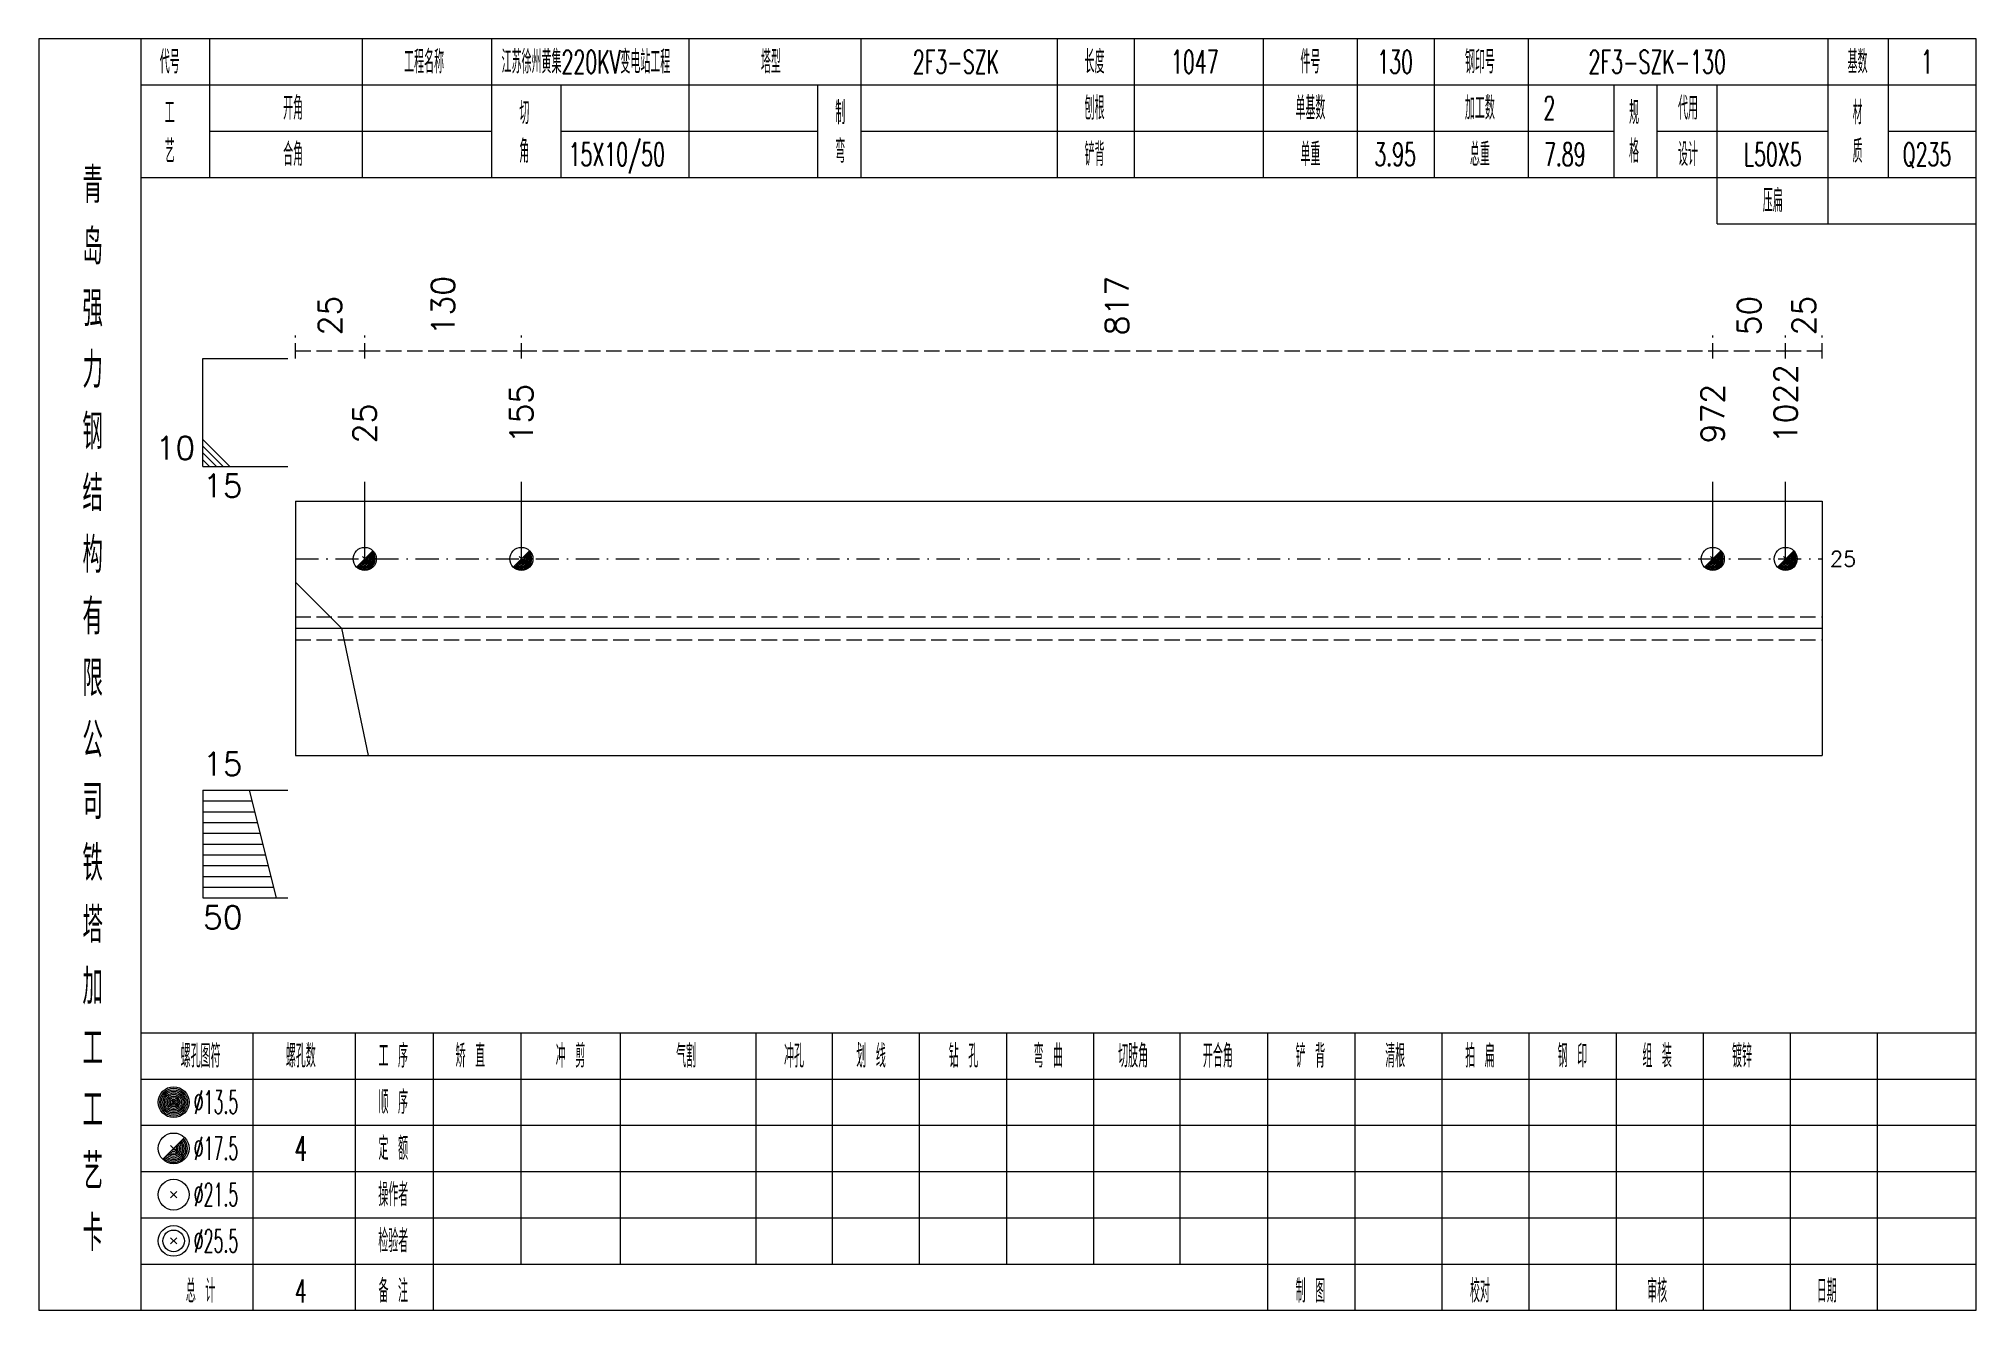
# Model space of a CAD drawing. Extents: x 0 to 4623, y -1159 to 4890.
# Drawn here: x 622.8 to 874.2, y 4275 to 4440 of the extents above; entities that cross this region are included whole.
import ezdxf
from ezdxf.enums import TextEntityAlignment as Align

# ---------------------------------------------------------------- set-up
doc = ezdxf.new("R2010")
doc.units = 0
doc.header["$MEASUREMENT"] = 0
doc.linetypes.add('一点画线', pattern=[5.2, 3, -1, 0.2, -1])
doc.linetypes.add('虚线', pattern=[2.75, 2, -0.75])
doc.layers.get('0').update_dxf_attribs({"linetype": 'CONTINUOUS', "lineweight": 25})
for name, color, linetype, lineweight in [('1', 7, 'CONTINUOUS', 25), ('4', 7, 'CONTINUOUS', 25), ('5', 7, 'CONTINUOUS', 25)]:
    doc.layers.add(name, color=color, linetype=linetype, lineweight=lineweight)
doc.styles.get("Standard").update_dxf_attribs({"font": 'simplex.shx', "width": 0.7, "height": 3, "bigfont": 'gbhzfs.shx'})

msp = doc.modelspace()

# ---------------------------------------------------------------- texts
at = {"color": 8, "linetype": 'Continuous', "lineweight": 9}
for s, p in [('130', (675.264, 4401.5)), ('817', (762.718, 4401.5)), ('25', (660.6, 4401.5)), ('50', (844.74, 4401.5)), ('25', (851.835, 4401.5))]:
    msp.add_text(s, height=3, rotation=90, dxfattribs=at).set_placement(p, align=Align.MIDDLE_LEFT)
at = {"color": 7, "linetype": 'Continuous', "lineweight": 13}
for s, p in [('1022', (849.47, 4387.5)), ('155', (685.427, 4387.5)), ('972', (840.009, 4387.5)), ('25', (665.1, 4387.5))]:
    msp.add_text(s, height=3, rotation=90, dxfattribs=at).set_placement(p, align=Align.MIDDLE_LEFT)
msp.add_text('10', height=3, dxfattribs=at).set_placement((643.1, 4384.5), align=Align.BOTTOM_RIGHT)
for s, p in [('15', (644.1, 4383.5)), ('50', (644.1, 4327.5))]:
    msp.add_text(s, height=3, dxfattribs=at).set_placement(p, align=Align.TOP_LEFT)
msp.add_text('25', height=2, dxfattribs=at).set_placement((855.2, 4372.5), align=Align.MIDDLE_LEFT)
msp.add_text('15', height=3, dxfattribs=at).set_placement((644.1, 4343.5), align=Align.BOTTOM_LEFT)
at = {"layer": '4', "color": 1, "linetype": 'Continuous', "lineweight": 13}
for s, height, width, p in [('代号', 3, 0.6, (639.8, 4437)), ('工程名称', 3, 0.6, (672.8, 4437)), ('江苏徐州黄集220KV变电站工程', 3, 0.6, (693.8, 4437)), ('塔型', 3, 0.6, (717.8, 4437)), ('2F3-SZK', 3, 0.6, (741.8, 4437)), ('长度', 3, 0.6, (759.8, 4437)), ('1047', 3, 0.6, (772.8, 4437)), ('件号', 3, 0.6, (787.8, 4437)), ('130', 3, 0.6, (798.8, 4437)), ('钢印号', 3, 0.6, (809.8, 4437)), ('2F3-SZK-130', 3, 0.6, (832.8, 4437)), ('基数', 3, 0.6, (858.8, 4437)), ('1', 3, 0.6, (867.8, 4437)), ('开角', 3, 0.6, (655.8, 4431)), ('制', 3, 0.6, (726.8, 4430.4)), ('刨根', 3, 0.6, (759.8, 4431)), ('单基数', 3, 0.6, (787.8, 4431)), ('加工数', 3, 0.6, (809.8, 4431)), ('2', 3, 0.6, (818.8, 4431)), ('代用', 3, 0.6, (836.8, 4431)), ('材', 3, 0.6, (858.8, 4430.4)), ('工', 3, 0.6, (639.8, 4430.4)), ('切', 3, 0.6, (685.8, 4430.4)), ('规', 3, 0.6, (829.8, 4430.4)), ('艺', 3, 0.6, (639.8, 4425.4)), ('角', 3, 0.6, (685.8, 4425.4)), ('弯', 3, 0.6, (726.8, 4425.4)), ('格', 3, 0.6, (829.8, 4425.4)), ('质', 3, 0.6, (858.8, 4425.4)), ('合角', 3, 0.6, (655.8, 4425)), ('15X10/50', 3, 0.6, (697.8, 4425)), ('铲背', 3, 0.6, (759.8, 4425)), ('单重', 3, 0.6, (787.8, 4425)), ('3.95', 3, 0.6, (798.8, 4425)), ('总重', 3, 0.6, (809.8, 4425)), ('7.89', 3, 0.6, (820.8, 4425)), ('设计', 3, 0.6, (836.8, 4425)), ('L50X5', 3, 0.6, (847.8, 4425)), ('Q235', 3, 0.6, (867.8, 4425)), ('青', 4.6, 0.8, (629.8, 4421)), ('压扁', 3, 0.6, (847.8, 4419)), ('岛', 4.6, 0.8, (629.8, 4413)), ('强', 4.6, 0.8, (629.8, 4405)), ('力', 4.6, 0.8, (629.8, 4397)), ('钢', 4.6, 0.8, (629.8, 4389)), ('结', 4.6, 0.8, (629.8, 4381)), ('构', 4.6, 0.8, (629.8, 4373)), ('有', 4.6, 0.8, (629.8, 4365)), ('限', 4.6, 0.8, (629.8, 4357)), ('公', 4.6, 0.8, (629.8, 4349)), ('司', 4.6, 0.8, (629.8, 4341)), ('铁', 4.6, 0.8, (629.8, 4333)), ('塔', 4.6, 0.8, (629.8, 4325)), ('加', 4.6, 0.8, (629.8, 4317)), ('工', 4.6, 0.8, (629.8, 4309)), ('螺孔图符', 3, 0.6, (643.8, 4308)), ('螺孔数', 3, 0.6, (656.8, 4308)), ('工 序', 3, 0.6, (668.8, 4308)), ('矫 直', 3, 0.6, (678.8, 4308)), ('冲 剪', 3, 0.6, (691.8, 4308)), ('气割', 3, 0.6, (706.8, 4308)), ('冲孔', 3, 0.6, (720.8, 4308)), ('划 线', 3, 0.6, (730.8, 4308)), ('钻 孔', 3, 0.6, (742.8, 4308)), ('弯 曲', 3, 0.6, (753.8, 4308)), ('切肢角', 3, 0.6, (764.8, 4308)), ('开合角', 3, 0.6, (775.8, 4308)), ('铲 背', 3, 0.6, (787.8, 4308)), ('清根', 3, 0.6, (798.8, 4308)), ('拍 扁', 3, 0.6, (809.8, 4308)), ('钢 印', 3, 0.6, (821.8, 4308)), ('组 装', 3, 0.6, (832.8, 4308)), ('镀锌', 3, 0.6, (843.8, 4308)), ('工', 4.6, 0.8, (629.8, 4301)), ('%%C13.5', 3, 0.5, (645.8, 4302)), ('顺 序', 3, 0.6, (668.8, 4302)), ('%%C17.5', 3, 0.5, (645.8, 4296)), ('4', 3.2, 0.6, (656.8, 4296)), ('定 额', 3, 0.6, (668.8, 4296)), ('艺', 4.6, 0.8, (629.8, 4293)), ('%%C21.5', 3, 0.5, (645.8, 4290)), ('操作者', 3, 0.6, (668.8, 4290)), ('卡', 4.6, 0.8, (629.8, 4285)), ('%%C25.5', 3, 0.5, (645.8, 4284)), ('检验者', 3, 0.6, (668.8, 4284)), ('总 计', 3, 0.6, (643.8, 4277.5)), ('4', 3, 0.6, (656.8, 4277.5)), ('备 注', 3, 0.6, (668.8, 4277.5)), ('制 图', 3, 0.6, (787.8, 4277.5)), ('校对', 3, 0.6, (809.8, 4277.5)), ('审核', 3, 0.6, (832.8, 4277.5)), ('日期', 3, 0.6, (854.8, 4277.5))]:
    msp.add_text(s, height=height, dxfattribs=dict(at, width=width)).set_placement(p, align=Align.MIDDLE_CENTER)

# ---------------------------------------------------------------- blocks, each defined once
blk = doc.blocks.new('孔17.5')
at = {"layer": '5', "color": 7, "linetype": 'Continuous', "lineweight": 13}
for p, q in [((-0.707, -0.707), (0.707, 0.707)), ((-0.2, 0.2), (0.2, -0.2))]:
    blk.add_line(p, q, dxfattribs=at)
blk.add_circle((0, 0), 1, dxfattribs=at)
for radius in [0.9, 0.8, 0.7, 0.6, 0.5, 0.4, 0.3, 0.2, 0.1]:
    blk.add_arc((0, 0), radius, 225, 45, dxfattribs=at)

# ---------------------------------------------------------------- linework, layer by layer
at = {"color": 8, "linetype": '虚线', "lineweight": 9}
for p, q in [((656.1, 4398.5), (656.1, 4401.5)), ((656.1, 4399.5), (665.1, 4399.5)), ((665.1, 4398.5), (665.1, 4401.5)), ((665.1, 4398.5), (665.1, 4401.5)), ((665.1, 4399.5), (685.427, 4399.5)), ((685.427, 4398.5), (685.427, 4401.5)), ((685.427, 4398.5), (685.427, 4401.5)), ((685.427, 4399.5), (840.009, 4399.5)), ((840.009, 4398.5), (840.009, 4401.5)), ((840.009, 4398.5), (840.009, 4401.5)), ((840.009, 4399.5), (849.47, 4399.5)), ((849.47, 4398.5), (849.47, 4401.5)), ((849.47, 4398.5), (849.47, 4401.5)), ((849.47, 4399.5), (854.2, 4399.5)), ((854.2, 4398.5), (854.2, 4401.5))]:
    msp.add_line(p, q, dxfattribs=at)
at = {"color": 7, "linetype": 'Continuous', "lineweight": 13}
for p, q in [((644.1, 4398.5), (655.1, 4398.5)), ((644.1, 4384.5), (644.1, 4398.5)), ((647.6, 4384.5), (644.1, 4388)), ((646.725, 4384.5), (644.1, 4387.125)), ((645.85, 4384.5), (644.1, 4386.25)), ((644.975, 4384.5), (644.1, 4385.375)), ((644.1, 4384.5), (655.1, 4384.5)), ((665.1, 4372.5), (665.1, 4382.5)), ((685.427, 4372.5), (685.427, 4382.5)), ((840.009, 4372.5), (840.009, 4382.5)), ((849.47, 4372.5), (849.47, 4382.5)), ((656.1, 4369.5), (662.1, 4363.5)), ((662.1, 4363.5), (665.56, 4347)), ((644.1, 4342.5), (655.1, 4342.5)), ((644.1, 4342.5), (644.1, 4328.5)), ((650.1, 4342.5), (653.6, 4328.5)), ((644.1, 4341.1), (650.45, 4341.1)), ((644.1, 4339.7), (650.8, 4339.7)), ((644.1, 4338.3), (651.15, 4338.3)), ((644.1, 4336.9), (651.5, 4336.9)), ((644.1, 4335.5), (651.85, 4335.5)), ((644.1, 4334.1), (652.2, 4334.1)), ((644.1, 4332.7), (652.55, 4332.7)), ((644.1, 4331.3), (652.9, 4331.3)), ((644.1, 4329.9), (653.25, 4329.9)), ((644.1, 4328.5), (655.1, 4328.5))]:
    msp.add_line(p, q, dxfattribs=at)
at = {"color": 7, "linetype": 'Continuous', "lineweight": 18}
for p, q in [((656.1, 4380), (656.1, 4347)), ((656.1, 4380), (854.2, 4380)), ((854.2, 4380), (854.2, 4347)), ((656.1, 4363.5), (854.2, 4363.5))]:
    msp.add_line(p, q, dxfattribs=at)
at = {"color": 3, "linetype": '一点画线', "lineweight": 13}
msp.add_line((656.1, 4372.5), (854.2, 4372.5), dxfattribs=at)
at = {"color": 1, "linetype": '虚线', "lineweight": 18}
for p, q in [((656.1, 4365), (854.2, 4365)), ((656.1, 4362), (854.2, 4362))]:
    msp.add_line(p, q, dxfattribs=at)
at = {"layer": '1', "color": 7, "linetype": 'Continuous', "lineweight": 18}
msp.add_line((656.1, 4347), (854.2, 4347), dxfattribs=at)
at = {"layer": '4', "color": 1, "linetype": 'Continuous', "lineweight": 18}
for p, q in [((636.1, 4275), (636.1, 4440)), ((645, 4422), (645, 4440)), ((664.8, 4422), (664.8, 4440)), ((681.6, 4422), (681.6, 4440)), ((707.2, 4422), (707.2, 4440)), ((729.5, 4422), (729.5, 4440)), ((755, 4422), (755, 4440)), ((765, 4422), (765, 4440)), ((781.7, 4422), (781.7, 4440)), ((793.9, 4422), (793.9, 4440)), ((803.9, 4422), (803.9, 4440)), ((816.1, 4422), (816.1, 4440)), ((855, 4416), (855, 4440)), ((862.8, 4422), (862.8, 4440)), ((636.1, 4434), (874.2, 4434)), ((690.6, 4422), (690.6, 4434)), ((723.9, 4422), (723.9, 4434)), ((827.2, 4422), (827.2, 4434)), ((832.8, 4422), (832.8, 4434)), ((840.6, 4416), (840.6, 4434)), ((645, 4428), (681.6, 4428)), ((690.6, 4428), (723.9, 4428)), ((729.5, 4428), (827.2, 4428)), ((832.8, 4428), (855, 4428)), ((862.8, 4428), (874.2, 4428)), ((636.1, 4422), (874.2, 4422)), ((840.6, 4416), (874.2, 4416)), ((636.1, 4311), (874.2, 4311)), ((650.6, 4275), (650.6, 4311)), ((663.9, 4275), (663.9, 4311)), ((674, 4275), (674, 4311)), ((685.4, 4281), (685.4, 4311)), ((698.3, 4281), (698.3, 4311)), ((715.9, 4281), (715.9, 4311)), ((725.8, 4281), (725.8, 4311)), ((737.1, 4281), (737.1, 4311)), ((748.4, 4281), (748.4, 4311)), ((759.7, 4281), (759.7, 4311)), ((770.9, 4281), (770.9, 4311)), ((782.3, 4281), (782.3, 4311)), ((793.6, 4281), (793.6, 4311)), ((804.9, 4281), (804.9, 4311)), ((816.2, 4281), (816.2, 4311)), ((827.5, 4281), (827.5, 4311)), ((838.8, 4281), (838.8, 4311)), ((850.1, 4281), (850.1, 4311)), ((861.4, 4281), (861.4, 4311)), ((636.1, 4305), (874.2, 4305)), ((636.1, 4299), (874.2, 4299)), ((636.1, 4293), (874.2, 4293)), ((636.1, 4287), (874.2, 4287)), ((636.1, 4281), (874.2, 4281)), ((782.3, 4275), (782.3, 4281)), ((793.6, 4275), (793.6, 4281)), ((804.9, 4275), (804.9, 4281)), ((816.2, 4275), (816.2, 4281)), ((827.5, 4275), (827.5, 4281)), ((838.8, 4275), (838.8, 4281)), ((850.1, 4275), (850.1, 4281)), ((861.4, 4275), (861.4, 4281))]:
    msp.add_line(p, q, dxfattribs=at)
at = {"layer": '4', "color": 7, "linetype": 'Continuous', "lineweight": 13}
for p, q in [((640.1, 4301.8), (640.5, 4302.2)), ((640.5, 4301.8), (640.1, 4302.2)), ((638.886, 4294.586), (641.714, 4297.414)), ((639.9, 4296.4), (640.7, 4295.6)), ((639.9, 4289.6), (640.7, 4290.4)), ((639.9, 4290.4), (640.7, 4289.6)), ((639.9, 4283.6), (640.7, 4284.4)), ((639.9, 4284.4), (640.7, 4283.6))]:
    msp.add_line(p, q, dxfattribs=at)
at = {"layer": '4', "color": 1, "linetype": 'Continuous', "lineweight": 18}
msp.add_lwpolyline([(622.8, 4440), (622.8, 4275), (874.2, 4275), (874.2, 4440)], close=True, dxfattribs=at)
at = {"layer": '4', "color": 7, "linetype": 'Continuous', "lineweight": 13}
for centre, radius in [((640.3, 4302), 2), ((640.3, 4302), 1.8), ((640.3, 4302), 1.6), ((640.3, 4302), 1.4), ((640.3, 4302), 1.2), ((640.3, 4302), 1), ((640.3, 4302), 0.8), ((640.3, 4302), 0.6), ((640.3, 4302), 0.4), ((640.3, 4302), 0.2), ((640.3, 4296), 2), ((640.3, 4290), 2), ((640.3, 4284), 2), ((640.3, 4284), 1.4)]:
    msp.add_circle(centre, radius, dxfattribs=at)
for radius in [1.8, 1.6, 1.4, 1.2, 1, 0.8, 0.6, 0.4, 0.2]:
    msp.add_arc((640.3, 4296), radius, 225, 45, dxfattribs=at)

# ---------------------------------------------------------------- block references
at = {"color": 7, "linetype": 'Continuous', "lineweight": 13, "xscale": 1.5, "yscale": 1.5, "zscale": 1.5}
for p in [(665.1, 4372.5), (685.427, 4372.5), (840.009, 4372.5), (849.47, 4372.5)]:
    msp.add_blockref('孔17.5', p, dxfattribs=at)

msp.set_redraw_order([(e.dxf.handle, doc.entitydb.next_handle()) for e in msp.query("TEXT MTEXT ATTDEF DIMENSION ARC_DIMENSION")])  # texts and dimensions are drawn at this point

doc.saveas('drawing.dxf')
